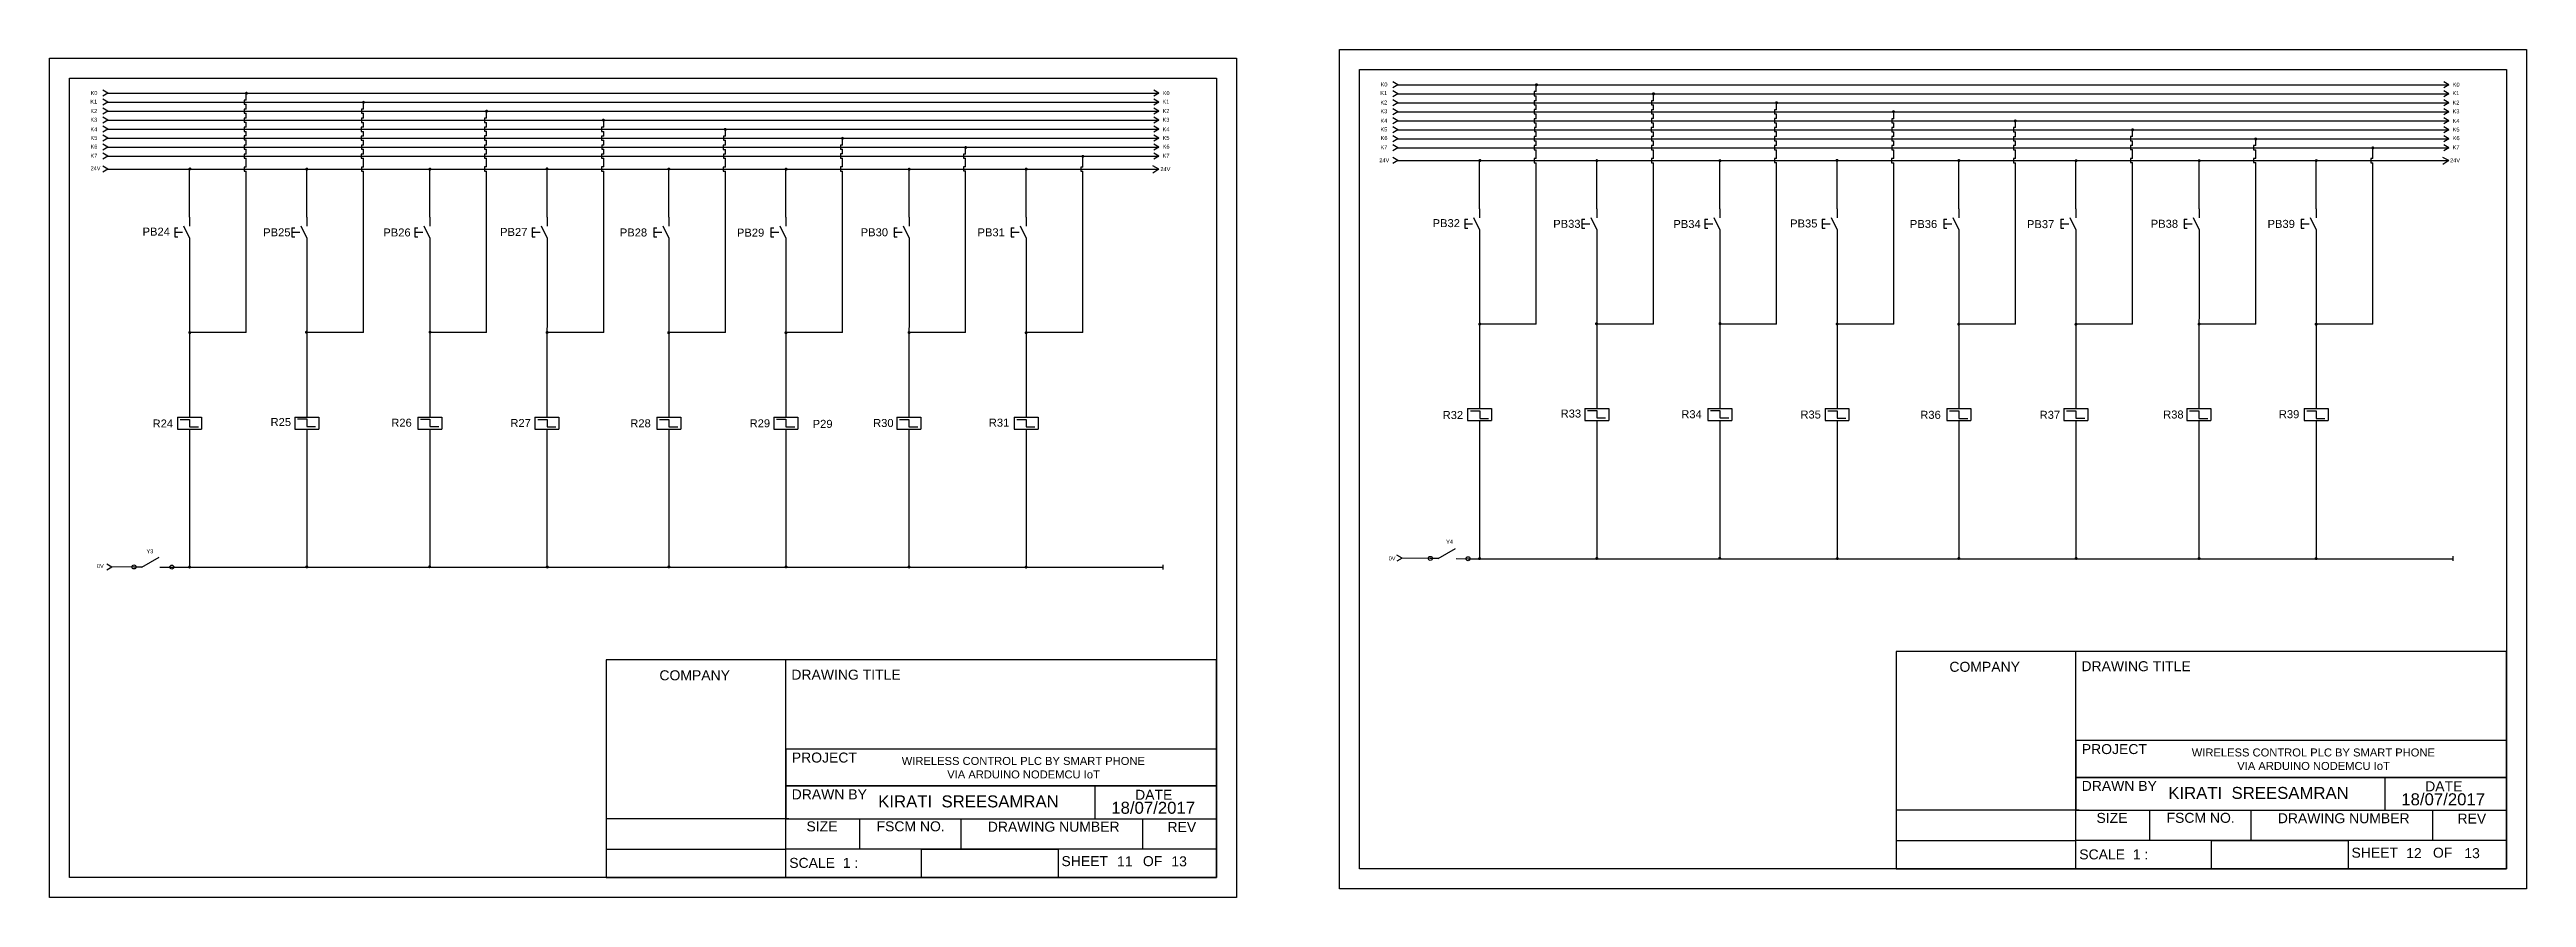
# Model space of a CAD drawing. Header units: millimetres. Extents: x -6 to 1596, y 16 to 720.
# Drawn here: x -5 to 615, y 16 to 228 of the extents above; entities that cross this region are included whole.
import ezdxf

# ---------------------------------------------------------------- set-up
doc = ezdxf.new("R2010")
doc.units = ezdxf.units.MM
for name, pattern in [('ACAD_ISO02W100', [15, 12, -3]), ('AUSGEZOGEN', [0]), ('GESTRICHELT', [3, 2, -1])]:
    doc.linetypes.add(name, pattern=pattern)
for name, color, linetype in [('1', 7, 'AUSGEZOGEN'), ('Dash', 7, 'ACAD_ISO02W100'), ('TCONNECTIONS', 7, 'AUSGEZOGEN')]:
    doc.layers.add(name, color=color, linetype=linetype)
doc.styles.get("Standard").update_dxf_attribs({"font": 'arial.ttf'})

msp = doc.modelspace()

# ---------------------------------------------------------------- texts
for s, height, p in [('COMPANY', 2.5, (470.84, 72.23)), ('DRAWING TITLE', 2.5, (503.87, 72.38)), ('COMPANY', 2.5, (148.04, 70.11)), ('DRAWING TITLE', 2.5, (181.06, 70.26)), ('PROJECT', 2.5, (181.17, 49.53)), ('WIRELESS CONTROL PLC BY SMART PHONE', 2, (208.68, 48.93)), ('PROJECT', 2.5, (503.97, 51.65)), ('WIRELESS CONTROL PLC BY SMART PHONE', 2, (531.48, 51.05)), ('VIA ARDUINO NODEMCU I', 2, (542.87, 47.68)), ('oT', 2, (577.8, 47.68)), ('VIA ARDUINO NODEMCU I', 2, (220.06, 45.56)), ('oT', 2, (254.99, 45.56)), ('DRAWN BY', 2.5, (503.94, 42.44)), ('KIRATI  SREESAMRAN', 3, (525.6, 40.43)), ('DRAWN BY', 2.5, (181.14, 40.32)), ('KIRATI  SREESAMRAN', 3, (202.79, 38.31)), ('SIZE', 2.5, (184.83, 32.31)), ('FSCM NO.', 2.5, (202.37, 32.33)), ('SIZE', 2.5, (507.64, 34.43)), ('FSCM NO.', 2.5, (525.17, 34.45)), ('SCALE  1 :', 2.5, (180.53, 23.18)), ('11          13', 2.5, (262.56, 23.57)), ('SCALE  1 :', 2.5, (503.33, 25.3)), ('12           13', 2.5, (585.13, 25.61))]:
    msp.add_text(s, height=height).set_placement(p)
at = {"attachment_point": 1}
for s, width, insert, char_height in [('DATE', 41.7734, (589.89, 44.83), 2.5), ('18/07/2017', 61.423, (261.11, 39.72), 3), ('DATE', 41.7734, (267.08, 42.71), 2.5), ('18/07/2017', 61.423, (583.91, 41.84), 3), ('DRAWING NUMBER', 41.7734, (230.21, 34.73), 2.5), ('REV', 41.7734, (275.17, 34.66), 2.5), ('DRAWING NUMBER', 41.7734, (553.01, 36.85), 2.5), ('REV', 41.7734, (597.97, 36.78), 2.5), ('SHEET         OF  ', 41.7734, (248.65, 26.11), 2.5), ('SHEET         OF  ', 41.7734, (571.46, 28.23), 2.5)]:
    msp.add_mtext_dynamic_manual_height_columns(s, width=width, gutter_width=12.5, heights=[0], dxfattribs=dict(at, insert=insert, char_height=char_height))
at = {"layer": 'Dash'}
for s, height, p in [('K0', 1, (5.7, 216.54)), ('K0', 1, (273.99, 216.52)), ('K1', 1, (328.44, 216.51)), ('K0', 1, (328.51, 218.66)), ('K1', 1, (596.72, 216.49)), ('K0', 1, (596.79, 218.64)), ('K1', 1, (5.63, 214.39)), ('K2', 1, (5.66, 212.03)), ('K3', 1, (5.65, 209.85)), ('K1', 1, (273.92, 214.37)), ('K3', 1, (273.94, 209.83)), ('K2', 1, (273.94, 212.01)), ('K2', 1, (328.46, 214.15)), ('K3', 1, (328.46, 211.97)), ('K2', 1, (596.75, 214.13)), ('K3', 1, (596.75, 211.95)), ('K4', 1, (5.65, 207.45)), ('K5', 1, (5.68, 205.3)), ('K4', 1, (273.94, 207.43)), ('K5', 1, (273.96, 205.28)), ('K4', 1, (328.46, 209.57)), ('K5', 1, (328.48, 207.42)), ('K6', 1, (328.51, 205.26)), ('K4', 1, (596.75, 209.55)), ('K5', 1, (596.77, 207.4)), ('K6', 1, (596.79, 205.24)), ('24V', 1, (5.7, 197.69)), ('K7', 1, (5.68, 200.83)), ('K6', 1, (5.7, 203.14)), ('24V', 1, (273.41, 197.48)), ('K7', 1, (273.96, 200.82)), ('K6', 1, (273.99, 203.12)), ('24V', 1, (328.19, 199.71)), ('K7', 1, (328.48, 202.95)), ('24V', 1, (596.13, 199.69)), ('K7', 1, (596.77, 202.94)), ('PB24', 2, (18.71, 181.35)), ('PB25', 2, (48.89, 181.18)), ('PB26', 2, (78.95, 181.14)), ('PB27', 2, (108.17, 181.27)), ('PB28', 2, (138.13, 181.14)), ('PB29', 2, (167.44, 181.1)), ('PB30', 2, (198.41, 181.19)), ('PB31', 2, (227.64, 181.17)), ('PB32', 2, (341.52, 183.47)), ('PB33', 2, (371.7, 183.3)), ('PB34', 2, (401.76, 183.26)), ('PB35', 2, (430.98, 183.39)), ('PB36', 2, (460.94, 183.26)), ('PB37', 2, (490.24, 183.22)), ('PB38', 2, (521.22, 183.31)), ('PB39', 2, (550.45, 183.29)), ('R32', 2, (344.03, 135.47)), ('R33', 2, (373.55, 135.84)), ('R34', 2, (403.75, 135.67)), ('R35', 2, (433.55, 135.6)), ('R36', 2, (463.55, 135.52)), ('R37', 2, (493.42, 135.52)), ('R38', 2, (524.32, 135.6)), ('R39', 2, (553.27, 135.68)), ('R24', 2, (21.22, 133.35)), ('R25', 2, (50.74, 133.72)), ('R26', 2, (80.94, 133.55)), ('R27', 2, (110.74, 133.48)), ('R28', 2, (140.75, 133.4)), ('R29', 2, (170.61, 133.4)), ('P29', 2, (186.39, 133.26)), ('R30', 2, (201.51, 133.48)), ('R31', 2, (230.46, 133.56)), ('0V', 1, (7.28, 98.19)), ('Y3', 1, (19.68, 101.88)), ('0V', 1, (330.52, 100.09)), ('Y4', 1, (344.9, 104.25))]:
    msp.add_text(s, height=height, dxfattribs=at).set_placement(p)

# ---------------------------------------------------------------- blocks, each defined once
blk = doc.blocks.new('E_K001')
at = {"layer": '1', "color": 7}
for p, q in [((0, 0), (0, -2.25)), ((-3, -2.25), (3, -2.25)), ((-3, -2.25), (-3, -5.25)), ((-3, -5.25), (3, -5.25)), ((0, -5.25), (0, -7.5)), ((3, -2.25), (3, -5.25))]:
    blk.add_line(p, q, dxfattribs=at)
blk = doc.blocks.new('E_S011')
at = {"layer": '1', "color": 7}
for p, q in [((0, 0), (0, -2.25)), ((-3.75, -2.62), (-3.75, -4.88)), ((-3.75, -2.62), (-3, -2.62)), ((-3.75, -4.88), (-3, -4.88)), ((-1.5, -2.17), (0, -5.25)), ((0, -5.25), (0, -7.5))]:
    blk.add_line(p, q, dxfattribs=at)
at = {"layer": '1', "color": 7, "linetype": 'GESTRICHELT'}
blk.add_line((-3.75, -3.75), (-0.75, -3.75), dxfattribs=at)

# ---------------------------------------------------------------- linework, layer by layer
at = {"linetype": 'Continuous'}
for p, q in [((10.04, 216.96), (8.74, 217.71)), ((10.04, 216.96), (8.74, 216.21)), ((273.02, 216.96), (271.72, 217.71)), ((273.02, 216.96), (271.72, 216.21)), ((332.84, 219.08), (331.54, 219.83)), ((332.84, 219.08), (331.54, 218.33)), ((332.84, 216.83), (331.54, 217.58)), ((595.82, 219.08), (594.52, 219.83)), ((595.82, 219.08), (594.52, 218.33)), ((595.82, 216.83), (594.52, 217.58)), ((10.04, 214.71), (8.74, 215.46)), ((10.04, 214.71), (8.74, 213.96)), ((10.04, 212.46), (8.74, 213.21)), ((10.04, 212.46), (8.74, 211.71)), ((10.04, 210.21), (8.74, 210.96)), ((273.02, 214.71), (271.72, 215.46)), ((273.02, 214.71), (271.72, 213.96)), ((273.02, 212.46), (271.72, 213.21)), ((273.02, 212.46), (271.72, 211.71)), ((273.02, 210.21), (271.72, 210.96)), ((332.84, 216.83), (331.54, 216.08)), ((332.84, 214.58), (331.54, 215.33)), ((332.84, 214.58), (331.54, 213.83)), ((332.84, 212.33), (331.54, 213.08)), ((332.84, 212.33), (331.54, 211.58)), ((332.84, 210.08), (331.54, 210.83)), ((595.82, 216.83), (594.52, 216.08)), ((595.82, 214.58), (594.52, 215.33)), ((595.82, 214.58), (594.52, 213.83)), ((595.82, 212.33), (594.52, 213.08)), ((595.82, 212.33), (594.52, 211.58)), ((595.82, 210.08), (594.52, 210.83)), ((10.04, 210.21), (8.74, 209.46)), ((10.04, 207.96), (8.74, 208.71)), ((10.04, 207.96), (8.74, 207.21)), ((10.04, 205.71), (8.74, 206.46)), ((10.04, 205.71), (8.74, 204.96)), ((273.02, 210.21), (271.72, 209.46)), ((273.02, 207.96), (271.72, 208.71)), ((273.02, 207.96), (271.72, 207.21)), ((273.02, 205.71), (271.72, 206.46)), ((273.02, 205.71), (271.72, 204.96)), ((332.84, 210.08), (331.54, 209.33)), ((332.84, 207.83), (331.54, 208.58)), ((332.84, 207.83), (331.54, 207.08)), ((332.84, 205.58), (331.54, 206.33)), ((332.84, 205.58), (331.54, 204.83)), ((595.82, 210.08), (594.52, 209.33)), ((595.82, 207.83), (594.52, 208.58)), ((595.82, 207.83), (594.52, 207.08)), ((595.82, 205.58), (594.52, 206.33)), ((595.82, 205.58), (594.52, 204.83)), ((10.04, 203.46), (8.74, 204.21)), ((10.04, 203.46), (8.74, 202.71)), ((10.04, 201.21), (8.74, 201.96)), ((10.04, 201.21), (8.74, 200.46)), ((10.04, 197.99), (8.74, 198.74)), ((273.02, 197.99), (271.53, 198.81)), ((273.02, 203.46), (271.72, 204.21)), ((273.02, 203.46), (271.72, 202.71)), ((273.02, 201.21), (271.72, 201.96)), ((273.02, 201.21), (271.72, 200.46)), ((332.84, 203.33), (331.54, 204.08)), ((332.84, 203.33), (331.54, 202.58)), ((332.84, 200.11), (331.54, 200.86)), ((332.84, 200.11), (331.54, 199.36)), ((595.82, 200.11), (594.34, 200.93)), ((595.82, 200.11), (594.34, 199.13)), ((595.82, 203.33), (594.52, 204.08)), ((595.82, 203.33), (594.52, 202.58)), ((10.04, 197.99), (8.74, 197.24)), ((273.02, 197.99), (271.53, 197.01)), ((333.86, 100.63), (332.56, 101.38)), ((333.86, 100.63), (332.56, 99.88)), ((11.05, 98.41), (9.75, 99.16)), ((11.05, 98.41), (9.75, 97.66))]:
    msp.add_line(p, q, dxfattribs=at)
for p, q in [((10.04, 216.96), (273.02, 216.96)), ((44.66, 215.25), (44.66, 216.96)), ((332.84, 219.08), (595.82, 219.08)), ((367.46, 217.37), (366.92, 217.37)), ((366.92, 217.37), (366.92, 216.32)), ((367.46, 217.37), (367.46, 219.08)), ((10.04, 214.71), (273.02, 214.71)), ((10.04, 212.46), (273.02, 212.46)), ((44.66, 212.99), (44.11, 212.99)), ((44.11, 212.99), (44.11, 211.95)), ((44.11, 211.95), (44.66, 211.95)), ((44.66, 215.25), (44.12, 215.25)), ((44.12, 215.25), (44.12, 214.2)), ((44.12, 214.2), (44.66, 214.2)), ((44.66, 210.75), (44.15, 210.75)), ((44.15, 210.75), (44.15, 209.71)), ((44.66, 212.99), (44.66, 214.2)), ((44.66, 210.75), (44.66, 211.95)), ((73.97, 210.73), (73.45, 210.73)), ((73.45, 210.73), (73.45, 209.69)), ((73.97, 212.99), (73.48, 212.99)), ((73.48, 212.99), (73.48, 211.95)), ((73.48, 211.95), (73.97, 211.95)), ((73.97, 212.99), (73.97, 214.71)), ((73.97, 210.73), (73.97, 211.95)), ((104.78, 210.72), (104.78, 212.46)), ((332.84, 216.83), (595.82, 216.83)), ((332.84, 214.58), (595.82, 214.58)), ((332.84, 212.33), (595.82, 212.33)), ((366.92, 216.32), (367.46, 216.32)), ((367.46, 215.11), (366.92, 215.11)), ((366.92, 215.11), (366.92, 214.07)), ((366.92, 214.07), (367.46, 214.07)), ((367.46, 212.87), (366.96, 212.87)), ((366.96, 212.87), (366.96, 211.83)), ((366.96, 211.83), (367.46, 211.83)), ((367.46, 215.11), (367.46, 216.32)), ((367.46, 212.87), (367.46, 214.07)), ((367.46, 210.6), (367.46, 211.83)), ((396.78, 212.86), (396.26, 212.86)), ((396.26, 212.86), (396.26, 211.81)), ((396.26, 211.81), (396.78, 211.81)), ((396.78, 215.11), (396.28, 215.11)), ((396.28, 215.11), (396.28, 214.07)), ((396.28, 214.07), (396.78, 214.07)), ((396.78, 215.11), (396.78, 216.83)), ((396.78, 212.86), (396.78, 214.07)), ((396.78, 210.61), (396.78, 211.81)), ((427.58, 212.84), (427.08, 212.84)), ((427.08, 212.84), (427.08, 211.8)), ((427.08, 211.8), (427.58, 211.8)), ((427.58, 212.84), (427.58, 214.58)), ((427.58, 210.62), (427.58, 211.8)), ((456.9, 210.58), (456.9, 212.33)), ((10.04, 210.21), (273.02, 210.21)), ((10.04, 207.96), (273.02, 207.96)), ((10.04, 205.71), (273.02, 205.71)), ((44.66, 208.48), (44.13, 208.48)), ((44.13, 208.48), (44.13, 207.44)), ((44.13, 207.44), (44.66, 207.44)), ((44.15, 209.71), (44.66, 209.71)), ((44.66, 206.32), (44.17, 206.32)), ((44.17, 206.32), (44.17, 205.28)), ((44.17, 205.28), (44.66, 205.28)), ((44.66, 208.48), (44.66, 209.71)), ((44.66, 206.32), (44.66, 207.44)), ((44.66, 204), (44.66, 205.28)), ((73.97, 206.25), (73.43, 206.25)), ((73.43, 206.25), (73.43, 205.2)), ((73.43, 205.2), (73.97, 205.2)), ((73.97, 208.49), (73.44, 208.49)), ((73.44, 208.49), (73.44, 207.44)), ((73.44, 207.44), (73.97, 207.44)), ((73.45, 209.69), (73.97, 209.69)), ((73.97, 208.49), (73.97, 209.69)), ((73.97, 206.25), (73.97, 207.44)), ((73.97, 204), (73.97, 205.2)), ((104.78, 206.29), (104.26, 206.29)), ((104.26, 206.29), (104.26, 205.24)), ((104.26, 205.24), (104.78, 205.24)), ((104.78, 210.72), (104.27, 210.72)), ((104.27, 210.72), (104.27, 209.68)), ((104.27, 209.68), (104.78, 209.68)), ((104.78, 208.5), (104.28, 208.5)), ((104.28, 208.5), (104.28, 207.46)), ((104.28, 207.46), (104.78, 207.46)), ((104.78, 208.5), (104.78, 209.68)), ((104.78, 206.29), (104.78, 207.46)), ((104.78, 204), (104.78, 205.24)), ((134.09, 208.46), (133.58, 208.46)), ((133.58, 208.46), (133.58, 207.42)), ((133.58, 207.42), (134.09, 207.42)), ((134.09, 206.27), (133.58, 206.27)), ((133.58, 206.27), (133.58, 205.23)), ((133.58, 205.23), (134.09, 205.23)), ((134.09, 208.46), (134.09, 210.21)), ((134.09, 206.27), (134.09, 207.42)), ((134.09, 204.02), (134.09, 205.23)), ((164.55, 206.24), (164.04, 206.24)), ((164.04, 206.24), (164.04, 205.19)), ((164.04, 205.19), (164.55, 205.19)), ((164.55, 206.24), (164.55, 207.96)), ((164.55, 203.96), (164.55, 205.19)), ((193.87, 203.99), (193.87, 205.71)), ((332.84, 210.08), (595.82, 210.08)), ((332.84, 207.83), (595.82, 207.83)), ((332.84, 205.58), (595.82, 205.58)), ((367.46, 206.12), (366.92, 206.12)), ((366.92, 206.12), (366.92, 205.07)), ((366.92, 205.07), (367.46, 205.07)), ((367.46, 210.6), (366.94, 210.6)), ((366.94, 210.6), (366.94, 209.56)), ((366.94, 209.56), (367.46, 209.56)), ((367.46, 208.44), (366.98, 208.44)), ((366.98, 208.44), (366.98, 207.4)), ((366.98, 207.4), (367.46, 207.4)), ((367.46, 208.44), (367.46, 209.56)), ((367.46, 206.12), (367.46, 207.4)), ((367.46, 203.87), (367.46, 205.07)), ((396.78, 208.37), (396.24, 208.37)), ((396.24, 208.37), (396.24, 207.32)), ((396.24, 207.32), (396.78, 207.32)), ((396.78, 210.61), (396.25, 210.61)), ((396.25, 210.61), (396.25, 209.56)), ((396.25, 209.56), (396.78, 209.56)), ((396.78, 206.12), (396.26, 206.12)), ((396.26, 206.12), (396.26, 205.08)), ((396.26, 205.08), (396.78, 205.08)), ((396.78, 208.37), (396.78, 209.56)), ((396.78, 206.12), (396.78, 207.32)), ((396.78, 203.86), (396.78, 205.08)), ((427.58, 208.41), (427.07, 208.41)), ((427.07, 208.41), (427.07, 207.36)), ((427.07, 207.36), (427.58, 207.36)), ((427.58, 206.12), (427.07, 206.12)), ((427.07, 206.12), (427.07, 205.08)), ((427.07, 205.08), (427.58, 205.08)), ((427.58, 210.62), (427.09, 210.62)), ((427.09, 210.62), (427.09, 209.58)), ((427.09, 209.58), (427.58, 209.58)), ((427.58, 208.41), (427.58, 209.58)), ((427.58, 206.12), (427.58, 207.36)), ((427.58, 203.89), (427.58, 205.08)), ((456.9, 210.58), (456.39, 210.58)), ((456.39, 210.58), (456.39, 209.54)), ((456.39, 209.54), (456.9, 209.54)), ((456.9, 208.39), (456.39, 208.39)), ((456.39, 208.39), (456.39, 207.35)), ((456.39, 207.35), (456.9, 207.35)), ((456.9, 206.14), (456.41, 206.14)), ((456.41, 206.14), (456.41, 205.09)), ((456.41, 205.09), (456.9, 205.09)), ((456.9, 208.39), (456.9, 209.54)), ((456.9, 206.14), (456.9, 207.35)), ((456.9, 203.88), (456.9, 205.09)), ((487.36, 206.08), (486.84, 206.08)), ((486.84, 206.08), (486.84, 205.04)), ((486.84, 205.04), (487.36, 205.04)), ((487.36, 208.36), (486.85, 208.36)), ((486.85, 208.36), (486.85, 207.31)), ((486.85, 207.31), (487.36, 207.31)), ((487.36, 208.36), (487.36, 210.08)), ((487.36, 206.08), (487.36, 207.31)), ((487.36, 203.87), (487.36, 205.04)), ((516.67, 206.11), (516.17, 206.11)), ((516.17, 206.11), (516.17, 205.07)), ((516.17, 205.07), (516.67, 205.07)), ((516.67, 206.11), (516.67, 207.83)), ((516.67, 203.91), (516.67, 205.07)), ((547.48, 203.87), (547.48, 205.58)), ((10.04, 203.46), (273.02, 203.46)), ((10.04, 201.21), (273.02, 201.21)), ((44.66, 201.75), (44.09, 201.75)), ((44.09, 201.75), (44.09, 200.71)), ((44.09, 200.71), (44.66, 200.71)), ((44.66, 204), (44.11, 204)), ((44.11, 204), (44.11, 202.95)), ((44.11, 202.95), (44.66, 202.95)), ((44.66, 198.51), (44.11, 198.51)), ((44.11, 198.51), (44.11, 197.46)), ((44.66, 201.75), (44.66, 202.95)), ((44.66, 198.51), (44.66, 200.71)), ((73.97, 201.74), (73.44, 201.74)), ((73.44, 201.74), (73.44, 200.7)), ((73.44, 200.7), (73.97, 200.7)), ((73.97, 204), (73.45, 204)), ((73.45, 204), (73.45, 202.96)), ((73.45, 202.96), (73.97, 202.96)), ((73.97, 198.51), (73.45, 198.51)), ((73.45, 198.51), (73.45, 197.47)), ((73.97, 201.74), (73.97, 202.96)), ((73.97, 198.51), (73.97, 200.7)), ((104.78, 198.55), (104.26, 198.55)), ((104.26, 198.55), (104.26, 197.51)), ((104.78, 204), (104.27, 204)), ((104.27, 204), (104.27, 202.96)), ((104.27, 202.96), (104.78, 202.96)), ((104.78, 201.77), (104.28, 201.77)), ((104.28, 201.77), (104.28, 200.72)), ((104.28, 200.72), (104.78, 200.72)), ((104.78, 201.77), (104.78, 202.96)), ((104.78, 198.55), (104.78, 200.72)), ((134.09, 198.53), (133.56, 198.53)), ((133.56, 198.53), (133.56, 197.48)), ((134.09, 201.76), (133.58, 201.76)), ((133.58, 201.76), (133.58, 200.72)), ((133.58, 200.72), (134.09, 200.72)), ((134.09, 204.02), (133.6, 204.02)), ((133.6, 204.02), (133.6, 202.97)), ((133.6, 202.97), (134.09, 202.97)), ((134.09, 201.76), (134.09, 202.97)), ((134.09, 198.53), (134.09, 200.72)), ((164.55, 203.96), (164.03, 203.96)), ((164.03, 203.96), (164.03, 202.92)), ((164.03, 202.92), (164.55, 202.92)), ((164.55, 198.49), (164.03, 198.49)), ((164.03, 198.49), (164.03, 197.44)), ((164.55, 201.75), (164.05, 201.75)), ((164.05, 201.75), (164.05, 200.71)), ((164.05, 200.71), (164.55, 200.71)), ((164.55, 201.75), (164.55, 202.92)), ((164.55, 198.49), (164.55, 200.71)), ((193.87, 201.79), (193.34, 201.79)), ((193.34, 201.79), (193.34, 200.75)), ((193.34, 200.75), (193.87, 200.75)), ((193.87, 203.99), (193.36, 203.99)), ((193.36, 203.99), (193.36, 202.95)), ((193.36, 202.95), (193.87, 202.95)), ((193.87, 198.54), (193.36, 198.54)), ((193.36, 198.54), (193.36, 197.49)), ((193.87, 201.79), (193.87, 202.95)), ((193.87, 198.54), (193.87, 200.75)), ((224.67, 198.56), (224.14, 198.56)), ((224.14, 198.56), (224.14, 197.52)), ((224.67, 201.75), (224.16, 201.75)), ((224.16, 201.75), (224.16, 200.71)), ((224.16, 200.71), (224.67, 200.71)), ((224.67, 201.75), (224.67, 203.46)), ((224.67, 198.56), (224.67, 200.71)), ((253.99, 198.51), (253.46, 198.51)), ((253.46, 198.51), (253.46, 197.47)), ((253.99, 198.51), (253.99, 201.21)), ((332.84, 203.33), (595.82, 203.33)), ((353.29, 188.08), (353.29, 200.11)), ((367.46, 203.87), (366.9, 203.87)), ((366.9, 203.87), (366.9, 202.83)), ((366.9, 202.83), (367.46, 202.83)), ((367.46, 200.63), (366.92, 200.63)), ((366.92, 200.63), (366.92, 199.58)), ((366.92, 199.58), (367.46, 199.58)), ((367.46, 200.63), (367.46, 202.83)), ((367.46, 159.22), (367.46, 199.58)), ((382.61, 188.08), (382.61, 200.11)), ((396.78, 203.86), (396.25, 203.86)), ((396.25, 203.86), (396.25, 202.82)), ((396.25, 202.82), (396.78, 202.82)), ((396.78, 200.63), (396.26, 200.63)), ((396.26, 200.63), (396.26, 199.59)), ((396.26, 199.59), (396.78, 199.59)), ((396.78, 200.63), (396.78, 202.82)), ((396.78, 159.22), (396.78, 199.59)), ((413.42, 188.08), (413.42, 200.11)), ((427.58, 200.67), (427.07, 200.67)), ((427.07, 200.67), (427.07, 199.63)), ((427.07, 199.63), (427.58, 199.63)), ((427.58, 203.89), (427.09, 203.89)), ((427.09, 203.89), (427.09, 202.84)), ((427.09, 202.84), (427.58, 202.84)), ((427.58, 200.67), (427.58, 202.84)), ((427.58, 159.22), (427.58, 199.63)), ((442.73, 188.08), (442.73, 200.11)), ((456.9, 200.65), (456.37, 200.65)), ((456.37, 200.65), (456.37, 199.6)), ((456.37, 199.6), (456.9, 199.6)), ((456.9, 203.88), (456.39, 203.88)), ((456.39, 203.88), (456.39, 202.84)), ((456.39, 202.84), (456.9, 202.84)), ((456.9, 200.65), (456.9, 202.84)), ((456.9, 159.22), (456.9, 199.6)), ((473.19, 188.08), (473.19, 200.11)), ((487.36, 200.61), (486.84, 200.61)), ((486.84, 200.61), (486.84, 199.56)), ((486.84, 199.56), (487.36, 199.56)), ((487.36, 203.87), (486.86, 203.87)), ((486.86, 203.87), (486.86, 202.83)), ((486.86, 202.83), (487.36, 202.83)), ((487.36, 200.61), (487.36, 202.83)), ((487.36, 159.22), (487.36, 199.56)), ((502.5, 188.08), (502.5, 200.11)), ((516.67, 203.91), (516.15, 203.91)), ((516.15, 203.91), (516.15, 202.87)), ((516.15, 202.87), (516.67, 202.87)), ((516.67, 200.66), (516.16, 200.66)), ((516.16, 200.66), (516.16, 199.61)), ((516.16, 199.61), (516.67, 199.61)), ((516.67, 200.66), (516.67, 202.87)), ((516.67, 159.22), (516.67, 199.61)), ((533.31, 188.08), (533.31, 200.11)), ((547.48, 200.68), (546.94, 200.68)), ((546.94, 200.68), (546.94, 199.64)), ((546.94, 199.64), (547.48, 199.64)), ((547.48, 203.87), (546.96, 203.87)), ((546.96, 203.87), (546.96, 202.83)), ((546.96, 202.83), (547.48, 202.83)), ((547.48, 200.68), (547.48, 202.83)), ((547.48, 159.22), (547.48, 199.64)), ((562.62, 188.08), (562.62, 200.11)), ((576.79, 200.63), (576.27, 200.63)), ((576.27, 200.63), (576.27, 199.59)), ((576.27, 199.59), (576.79, 199.59)), ((576.79, 200.63), (576.79, 203.33)), ((576.79, 159.22), (576.79, 199.59)), ((30.49, 185.96), (30.49, 197.99)), ((44.11, 197.46), (44.66, 197.46)), ((44.66, 157.1), (44.66, 197.46)), ((59.8, 185.96), (59.8, 197.99)), ((73.45, 197.47), (73.97, 197.47)), ((73.97, 157.1), (73.97, 197.47)), ((90.61, 185.96), (90.61, 197.99)), ((104.26, 197.51), (104.78, 197.51)), ((104.78, 157.1), (104.78, 197.51)), ((119.92, 185.96), (119.92, 197.99)), ((133.56, 197.48), (134.09, 197.48)), ((134.09, 157.1), (134.09, 197.48)), ((150.38, 185.96), (150.38, 197.99)), ((164.03, 197.44), (164.55, 197.44)), ((164.55, 157.1), (164.55, 197.44)), ((179.7, 185.96), (179.7, 197.99)), ((193.36, 197.49), (193.87, 197.49)), ((193.87, 157.1), (193.87, 197.49)), ((210.5, 185.96), (210.5, 197.99)), ((224.14, 197.52), (224.67, 197.52)), ((224.67, 157.1), (224.67, 197.52)), ((239.82, 185.96), (239.82, 197.99)), ((253.46, 197.47), (253.99, 197.47)), ((253.99, 157.1), (253.99, 197.47)), ((353.29, 180.58), (353.27, 140.34)), ((382.61, 180.58), (382.59, 140.34)), ((413.42, 180.58), (413.4, 140.34)), ((442.73, 180.58), (442.71, 140.34)), ((473.19, 180.58), (473.17, 140.34)), ((502.5, 180.58), (502.48, 140.34)), ((533.31, 180.58), (533.29, 140.34)), ((562.62, 180.58), (562.61, 140.34)), ((30.49, 178.46), (30.47, 138.22)), ((59.8, 178.46), (59.78, 138.22)), ((90.61, 178.46), (90.59, 138.22)), ((119.92, 178.46), (119.9, 138.22)), ((150.38, 178.46), (150.36, 138.22)), ((179.7, 178.46), (179.68, 138.22)), ((210.5, 178.46), (210.49, 138.22)), ((239.82, 178.46), (239.8, 138.22)), ((44.66, 157.1), (30.48, 157.1)), ((73.97, 157.1), (59.79, 157.1)), ((104.78, 157.1), (90.6, 157.1)), ((134.09, 157.1), (119.91, 157.1)), ((164.55, 157.1), (150.37, 157.1)), ((193.87, 157.1), (179.69, 157.1)), ((224.67, 157.1), (210.49, 157.1)), ((253.99, 157.1), (239.81, 157.1)), ((367.46, 159.22), (353.28, 159.22)), ((396.78, 159.22), (382.6, 159.22)), ((427.58, 159.22), (413.41, 159.22)), ((456.9, 159.22), (442.72, 159.22)), ((487.36, 159.22), (473.18, 159.22)), ((516.67, 159.22), (502.49, 159.22)), ((547.48, 159.22), (533.3, 159.22)), ((576.79, 159.22), (562.61, 159.22)), ((350.96, 137.48), (353.3, 137.48)), ((353.3, 137.48), (353.3, 135.63)), ((380.26, 137.6), (382.6, 137.6)), ((382.6, 137.6), (382.6, 135.75)), ((411.07, 137.59), (413.41, 137.59)), ((413.41, 137.59), (413.41, 135.73)), ((440.4, 137.51), (442.74, 137.51)), ((442.74, 137.51), (442.74, 135.65)), ((470.86, 137.49), (473.2, 137.49)), ((473.2, 137.49), (473.2, 135.63)), ((500.15, 137.53), (502.49, 137.53)), ((502.49, 137.53), (502.49, 135.67)), ((530.94, 137.49), (533.28, 137.49)), ((533.28, 137.49), (533.28, 135.64)), ((560.27, 137.48), (562.6, 137.48)), ((562.6, 137.48), (562.6, 135.62)), ((28.15, 135.36), (30.49, 135.36)), ((30.47, 130.72), (30.47, 98.41)), ((30.49, 135.36), (30.49, 133.51)), ((30.49, 133.51), (32.71, 133.51)), ((57.46, 135.48), (59.8, 135.48)), ((59.78, 130.72), (59.78, 98.41)), ((59.8, 135.48), (59.8, 133.63)), ((59.8, 133.63), (62.02, 133.63)), ((88.26, 135.47), (90.6, 135.47)), ((90.59, 130.72), (90.59, 98.41)), ((90.6, 135.47), (90.6, 133.61)), ((90.6, 133.61), (92.82, 133.61)), ((117.6, 135.39), (119.93, 135.39)), ((119.9, 130.72), (119.9, 98.41)), ((119.93, 135.39), (119.93, 133.53)), ((119.93, 133.53), (122.15, 133.53)), ((148.05, 135.37), (150.39, 135.37)), ((150.36, 130.72), (150.36, 98.41)), ((150.39, 135.37), (150.39, 133.51)), ((150.39, 133.51), (152.61, 133.51)), ((177.35, 135.41), (179.69, 135.41)), ((179.68, 130.72), (179.68, 98.41)), ((179.69, 135.41), (179.69, 133.55)), ((179.69, 133.55), (181.91, 133.55)), ((208.13, 135.37), (210.47, 135.37)), ((210.47, 135.37), (210.47, 133.52)), ((210.47, 133.52), (212.69, 133.52)), ((210.49, 130.72), (210.49, 98.41)), ((237.46, 135.36), (239.8, 135.36)), ((239.8, 135.36), (239.8, 133.5)), ((239.8, 133.5), (242.02, 133.5)), ((239.8, 130.72), (239.8, 98.41)), ((353.27, 132.84), (353.27, 100.53)), ((353.3, 135.63), (355.52, 135.63)), ((382.59, 132.84), (382.59, 100.53)), ((382.6, 135.75), (384.82, 135.75)), ((413.4, 132.84), (413.4, 100.53)), ((413.41, 135.73), (415.63, 135.73)), ((442.71, 132.84), (442.71, 100.53)), ((442.74, 135.65), (444.96, 135.65)), ((473.17, 132.84), (473.17, 100.53)), ((473.2, 135.63), (475.42, 135.63)), ((502.48, 132.84), (502.48, 100.53)), ((502.49, 135.67), (504.71, 135.67)), ((533.28, 135.64), (535.5, 135.64)), ((533.29, 132.84), (533.29, 100.53)), ((562.6, 135.62), (564.82, 135.62)), ((562.61, 132.84), (562.61, 100.53)), ((340.93, 100.61), (333.86, 100.63)), ((596.84, 101.14), (596.84, 99.98)), ((16.56, 98.45), (11.05, 98.41)), ((274.03, 99.02), (274.03, 97.86)), ((134.71, 75.23), (134.71, 20.78)), ((287.43, 75.23), (134.71, 75.23)), ((179.66, 20.78), (179.66, 75.23)), ((287.43, 20.78), (287.43, 75.23)), ((287.43, 75.23), (287.43, 20.78)), ((457.51, 77.35), (457.51, 22.9)), ((610.23, 77.35), (457.51, 77.35)), ((502.46, 22.9), (502.46, 77.35)), ((610.23, 22.9), (610.23, 77.35)), ((610.23, 77.35), (610.23, 22.9)), ((287.43, 52.91), (179.66, 52.91)), ((179.66, 52.91), (179.66, 43.67)), ((287.43, 43.67), (287.43, 52.91)), ((610.23, 55.03), (502.46, 55.03)), ((502.46, 55.03), (502.46, 45.79)), ((610.23, 45.79), (610.23, 55.03)), ((287.43, 43.67), (179.66, 43.67)), ((179.66, 43.67), (179.66, 35.48)), ((179.66, 43.67), (287.43, 43.67)), ((257, 43.67), (257, 35.48)), ((287.43, 35.48), (287.43, 43.67)), ((610.23, 45.79), (502.46, 45.79)), ((502.46, 45.79), (502.46, 37.6)), ((502.46, 45.79), (610.23, 45.79)), ((579.81, 45.79), (579.81, 37.6)), ((610.23, 37.6), (610.23, 45.79)), ((502.46, 37.6), (457.51, 37.6)), ((457.51, 37.6), (457.51, 30.01)), ((503.27, 37.6), (502.46, 37.6)), ((502.46, 37.6), (610.23, 37.6)), ((502.46, 30.01), (502.46, 37.6)), ((503.27, 37.6), (610.23, 37.6)), ((520.92, 37.6), (520.92, 30.01)), ((546.32, 37.6), (591.74, 37.6)), ((546.32, 30.01), (546.32, 37.6)), ((591.74, 37.6), (591.74, 30.01)), ((610.23, 37.6), (610.23, 30.01)), ((179.66, 35.48), (134.71, 35.48)), ((134.71, 35.48), (134.71, 27.89)), ((180.46, 35.48), (179.66, 35.48)), ((179.66, 35.48), (287.43, 35.48)), ((179.66, 27.89), (179.66, 35.48)), ((180.46, 35.48), (287.43, 35.48)), ((198.11, 35.48), (198.11, 27.89)), ((223.51, 35.48), (268.93, 35.48)), ((223.51, 27.89), (223.51, 35.48)), ((268.93, 35.48), (268.93, 27.89)), ((287.43, 35.48), (287.43, 27.89)), ((134.71, 27.89), (179.66, 27.89)), ((180.46, 27.89), (179.66, 27.89)), ((287.43, 27.89), (180.46, 27.89)), ((213.61, 27.89), (247.83, 27.89)), ((213.61, 20.78), (213.61, 27.89)), ((268.93, 27.89), (223.51, 27.89)), ((247.83, 27.89), (247.83, 20.78)), ((457.51, 30.01), (502.46, 30.01)), ((503.27, 30.01), (502.46, 30.01)), ((610.23, 30.01), (503.27, 30.01)), ((536.41, 30.01), (570.64, 30.01)), ((536.41, 22.9), (536.41, 30.01)), ((591.74, 30.01), (546.32, 30.01)), ((570.64, 30.01), (570.64, 22.9)), ((134.71, 20.78), (287.43, 20.78)), ((287.43, 20.78), (179.66, 20.78)), ((247.83, 20.78), (213.61, 20.78)), ((457.51, 22.9), (610.23, 22.9)), ((610.23, 22.9), (502.46, 22.9)), ((570.64, 22.9), (536.41, 22.9))]:
    msp.add_line(p, q)
at = {"layer": 'Dash', "linetype": 'Continuous'}
for p, q in [((-4.57, 15.78), (-4.57, 225.78)), ((-4.57, 225.78), (292.43, 225.78)), ((292.43, 225.78), (292.43, 15.78)), ((318.23, 17.9), (318.23, 227.9)), ((318.23, 227.9), (615.23, 227.9)), ((615.23, 227.9), (615.23, 17.9)), ((0.43, 20.78), (0.43, 220.78)), ((0.43, 220.78), (287.43, 220.78)), ((287.43, 220.78), (287.43, 20.78)), ((323.23, 22.9), (323.23, 222.9)), ((323.23, 222.9), (610.23, 222.9)), ((610.23, 222.9), (610.23, 22.9)), ((332.84, 200.11), (595.82, 200.11)), ((10.04, 197.99), (273.02, 197.99)), ((18.53, 98.41), (22.86, 100.9)), ((342.89, 100.57), (340.89, 100.57)), ((342.89, 100.57), (347.24, 103.04)), ((347.4, 100.55), (350.4, 100.53)), ((350.4, 100.53), (596.84, 100.53)), ((18.53, 98.41), (16.53, 98.41)), ((23.03, 98.41), (26.03, 98.41)), ((26.03, 98.41), (274.03, 98.41)), ((287.43, 20.78), (0.43, 20.78)), ((610.23, 22.9), (323.23, 22.9)), ((292.43, 15.78), (-4.57, 15.78)), ((615.23, 17.9), (318.23, 17.9))]:
    msp.add_line(p, q, dxfattribs=at)
for centre in [(340.93, 100.61), (350.4, 100.53), (16.56, 98.45), (26.03, 98.41)]:
    msp.add_circle(centre, 0.5, dxfattribs=at)
at = {"layer": 'TCONNECTIONS', "color": 7, "const_width": 0.375}
for points in [[(44.52, 216.96, 1), (44.9, 216.96, 1)], [(367.33, 219.08, 1), (367.7, 219.08, 1)], [(396.6, 216.82, 1), (396.98, 216.82, 1)], [(73.8, 214.7, 1), (74.17, 214.7, 1)], [(104.59, 212.48, 1), (104.97, 212.48, 1)], [(427.4, 214.6, 1), (427.78, 214.6, 1)], [(456.65, 212.36, 1), (457.03, 212.36, 1)], [(133.85, 210.24, 1), (134.22, 210.24, 1)], [(164.32, 207.93, 1), (164.7, 207.93, 1)], [(193.66, 205.69, 1), (194.04, 205.69, 1)], [(487.13, 210.05, 1), (487.5, 210.05, 1)], [(516.47, 207.81, 1), (516.85, 207.81, 1)], [(547.3, 205.53, 1), (547.67, 205.53, 1)], [(30.37, 198.03, 1), (30.74, 198.03, 1)], [(59.62, 197.99, 1), (59.99, 197.99, 1)], [(90.42, 197.98, 1), (90.8, 197.98, 1)], [(119.72, 198.06, 1), (120.09, 198.06, 1)], [(150.21, 198.02, 1), (150.58, 198.02, 1)], [(179.54, 197.97, 1), (179.92, 197.97, 1)], [(210.35, 197.97, 1), (210.72, 197.97, 1)], [(224.49, 203.41, 1), (224.86, 203.41, 1)], [(239.64, 197.99, 1), (240.02, 197.99, 1)], [(253.8, 201.18, 1), (254.18, 201.18, 1)], [(353.17, 200.15, 1), (353.55, 200.15, 1)], [(382.42, 200.11, 1), (382.8, 200.11, 1)], [(413.23, 200.1, 1), (413.6, 200.1, 1)], [(442.52, 200.18, 1), (442.9, 200.18, 1)], [(473.02, 200.14, 1), (473.39, 200.14, 1)], [(502.35, 200.09, 1), (502.72, 200.09, 1)], [(533.15, 200.09, 1), (533.53, 200.09, 1)], [(562.45, 200.11, 1), (562.82, 200.11, 1)], [(576.61, 203.3, 1), (576.98, 203.3, 1)], [(30.32, 157.09, 1), (30.69, 157.09, 1)], [(59.54, 157.19, 1), (59.91, 157.19, 1)], [(90.45, 157.19, 1), (90.82, 157.19, 1)], [(119.75, 157.12, 1), (120.13, 157.12, 1)], [(150.17, 157.08, 1), (150.55, 157.08, 1)], [(179.5, 157.05, 1), (179.87, 157.05, 1)], [(210.31, 157.1, 1), (210.69, 157.1, 1)], [(239.61, 157.07, 1), (239.99, 157.07, 1)], [(353.12, 159.21, 1), (353.5, 159.21, 1)], [(382.34, 159.31, 1), (382.72, 159.31, 1)], [(413.25, 159.31, 1), (413.63, 159.31, 1)], [(442.56, 159.24, 1), (442.93, 159.24, 1)], [(472.98, 159.2, 1), (473.35, 159.2, 1)], [(502.31, 159.17, 1), (502.68, 159.17, 1)], [(533.12, 159.22, 1), (533.49, 159.22, 1)], [(562.42, 159.19, 1), (562.8, 159.19, 1)], [(353.09, 100.56, 1), (353.47, 100.56, 1)], [(382.42, 100.6, 1), (382.79, 100.6, 1)], [(413.17, 100.63, 1), (413.54, 100.63, 1)], [(442.59, 100.57, 1), (442.96, 100.57, 1)], [(473.03, 100.6, 1), (473.41, 100.6, 1)], [(502.35, 100.6, 1), (502.73, 100.6, 1)], [(533.13, 100.58, 1), (533.5, 100.58, 1)], [(562.41, 100.55, 1), (562.79, 100.55, 1)], [(30.29, 98.44, 1), (30.66, 98.44, 1)], [(59.61, 98.48, 1), (59.99, 98.48, 1)], [(90.36, 98.51, 1), (90.73, 98.51, 1)], [(119.78, 98.45, 1), (120.16, 98.45, 1)], [(150.22, 98.48, 1), (150.6, 98.48, 1)], [(179.55, 98.48, 1), (179.92, 98.48, 1)], [(210.32, 98.45, 1), (210.7, 98.45, 1)], [(239.61, 98.43, 1), (239.98, 98.43, 1)]]:
    msp.add_lwpolyline(points, format="xyb", close=True, dxfattribs=at)

# ---------------------------------------------------------------- block references
for name, p in [('E_S011', (30.49, 185.96)), ('E_S011', (59.8, 185.96)), ('E_S011', (90.61, 185.96)), ('E_S011', (119.92, 185.96)), ('E_S011', (150.38, 185.96)), ('E_S011', (179.7, 185.96)), ('E_S011', (210.5, 185.96)), ('E_S011', (239.82, 185.96)), ('E_S011', (353.29, 188.08)), ('E_S011', (382.61, 188.08)), ('E_S011', (413.42, 188.08)), ('E_S011', (442.73, 188.08)), ('E_S011', (473.19, 188.08)), ('E_S011', (502.5, 188.08)), ('E_S011', (533.31, 188.08)), ('E_S011', (562.62, 188.08)), ('E_K001', (30.47, 138.22)), ('E_K001', (59.78, 138.22)), ('E_K001', (90.59, 138.22)), ('E_K001', (119.9, 138.22)), ('E_K001', (150.36, 138.22)), ('E_K001', (179.68, 138.22)), ('E_K001', (210.49, 138.22)), ('E_K001', (239.8, 138.22)), ('E_K001', (353.27, 140.34)), ('E_K001', (382.59, 140.34)), ('E_K001', (413.4, 140.34)), ('E_K001', (442.71, 140.34)), ('E_K001', (473.17, 140.34)), ('E_K001', (502.48, 140.34)), ('E_K001', (533.29, 140.34)), ('E_K001', (562.61, 140.34))]:
    msp.add_blockref(name, p)

msp.set_redraw_order([(e.dxf.handle, doc.entitydb.next_handle()) for e in msp.query("TEXT MTEXT ATTDEF DIMENSION ARC_DIMENSION")])  # texts and dimensions are drawn at this point

doc.saveas('drawing.dxf')
